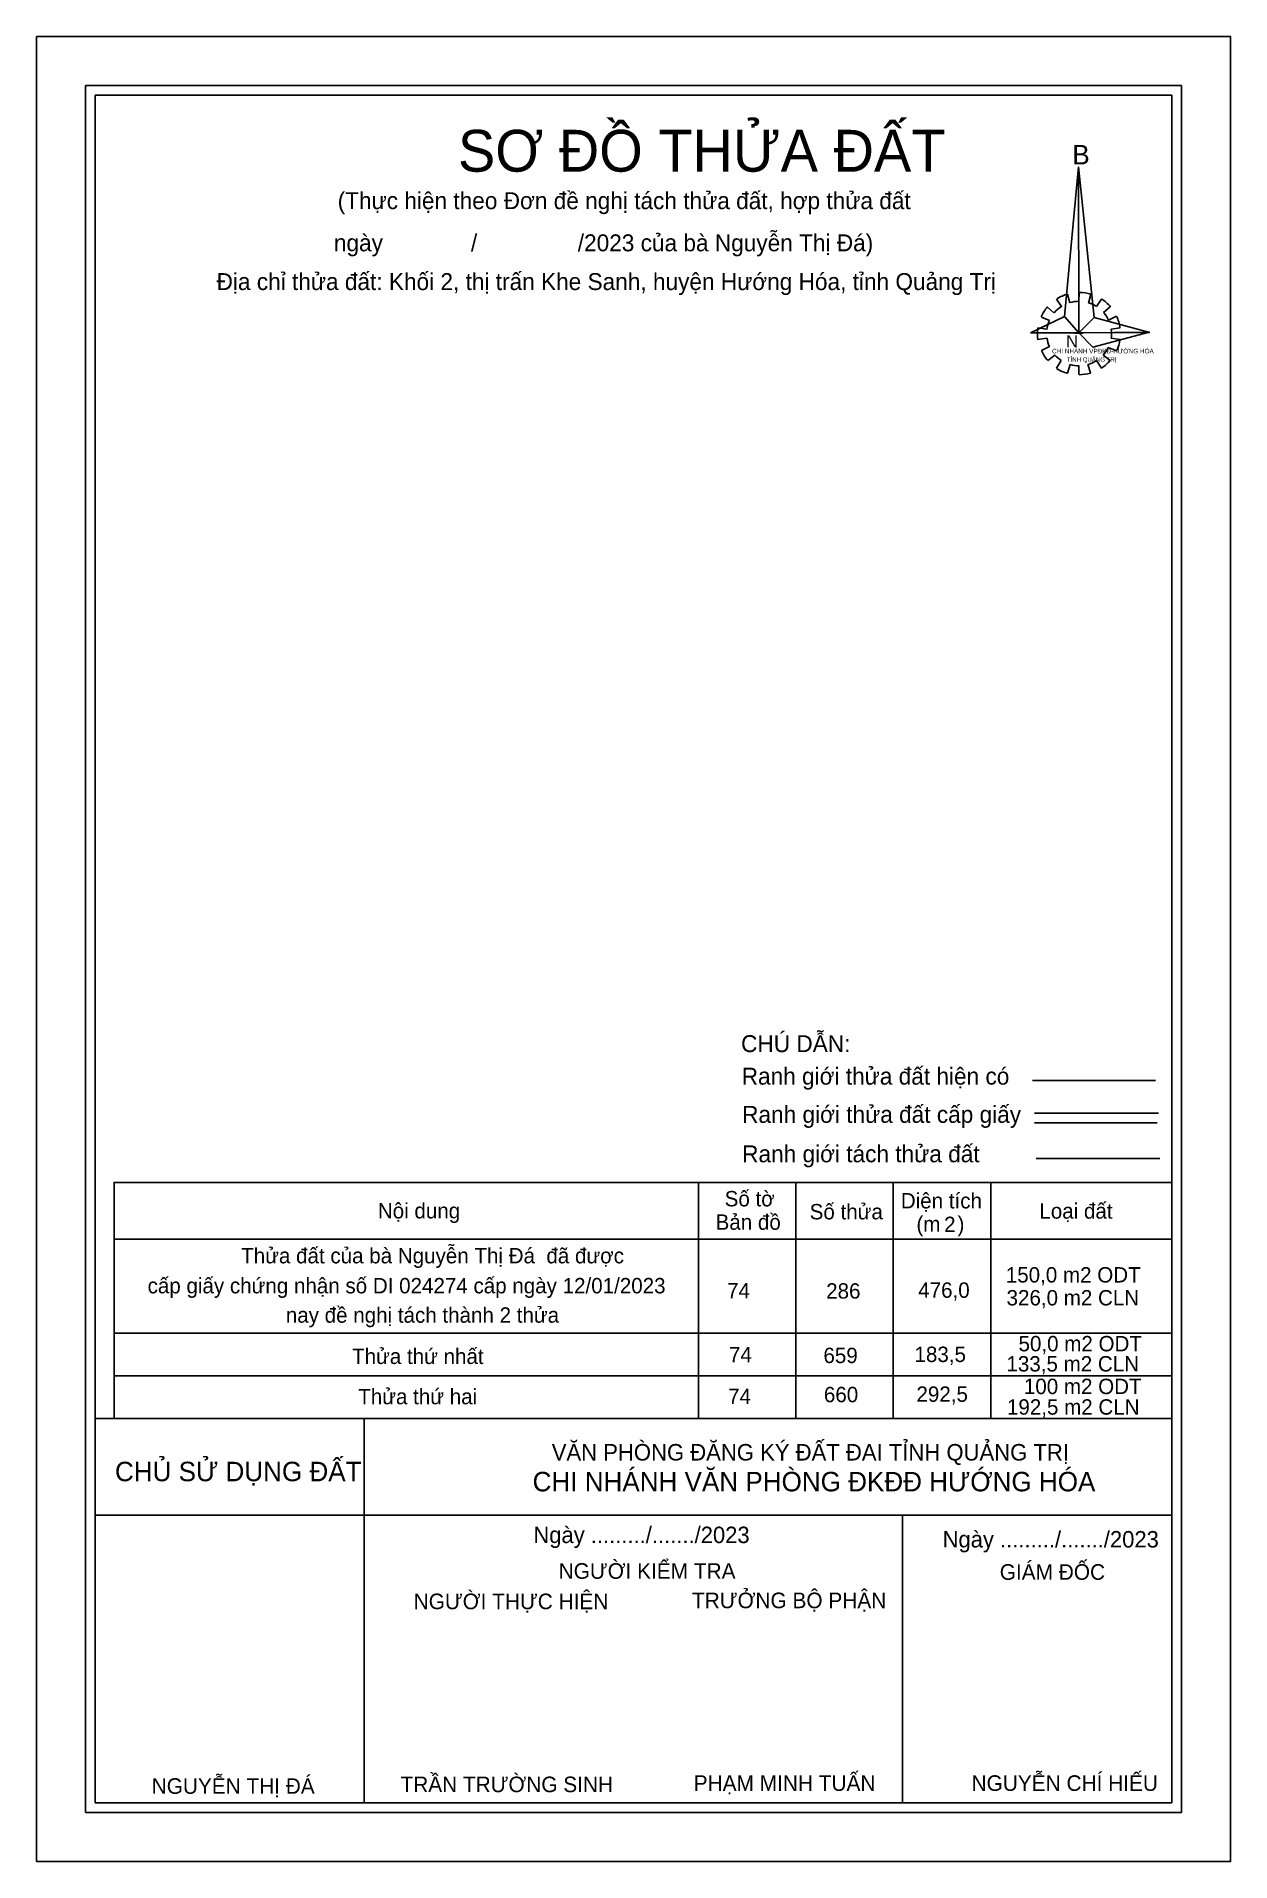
# Model space of a CAD drawing. Extents: x 546711 to 547451, y 1844242 to 1844717.
# Drawn here: x 546710.8 to 547021.4, y 1844241.8 to 1844716.5 of the extents above; entities that cross this region are included whole.
import ezdxf

# ---------------------------------------------------------------- set-up
doc = ezdxf.new("R2010")
doc.units = 0
for name, color, linetype in [('Level 1', 7, 'Continuous'), ('Level 2', 7, 'Continuous'), ('Level 51', 7, 'Continuous'), ('Level 62', 7, 'Continuous')]:
    doc.layers.add(name, color=color, linetype=linetype)

msp = doc.modelspace()

# ---------------------------------------------------------------- texts
at = {"layer": 'Level 1'}
for s, height, p in [('B', 5.07, (546980.26, 1844683.23)), ('N', 3.17, (546978.65, 1844635.65)), ('CHI NHÁNH VPĐKĐ-HƯỚNG HÓA', 1.1979, (546975, 1844634.08)), ('TỈNH QUẢNG TRỊ', 1.1446, (546978.84, 1844631.92))]:
    msp.add_text(s, height=height, dxfattribs=at).set_placement(p)
at = {"layer": 'Level 62'}
for s, height, p in [('SƠ ĐỒ THỬA ĐẤT', 10.8857, (546820.45, 1844681.35)), ('(Thực hiện theo Đơn đề nghị tách thửa đất, hợp thửa đất', 4.4, (546789.16, 1844671.61)), ('ngày              /                /2023 của bà Nguyễn Thị Đá)', 4.4, (546788.18, 1844660.64)), ('Địa chỉ thửa đất: Khối 2, thị trấn Khe Sanh, huyện Hướng Hóa, tỉnh Quảng Trị', 4.4, (546757.66, 1844650.56)), ('CHÚ DẪN:', 4.4, (546894.1, 1844452.35)), ('Ranh giới thửa đất hiện có', 4.4, (546894.26, 1844443.89)), ('Ranh giới thửa đất cấp giấy', 4.4, (546894.37, 1844433.95)), ('Ranh giới tách thửa đất', 4.4, (546894.38, 1844423.69)), ('Số tờ', 4, (546889.83, 1844412.22)), ('Diện tích', 4, (546935.65, 1844411.69)), ('Nội dung', 4, (546799.61, 1844409.09)), ('Bản đồ', 4, (546887.47, 1844406.14)), ('Số thửa', 4, (546911.94, 1844408.84)), ('(m   )', 4, (546939.71, 1844405.64)), ('Loại đất', 4, (546971.69, 1844409.03)), ('2', 4, (546946.92, 1844405.54)), ('Thửa đất của bà Nguyễn Thị Đá  đã được', 4, (546764.06, 1844397.4)), ('150,0 m2 ODT', 4, (546962.96, 1844392.42)), ('cấp giấy chứng nhận số DI 024274 cấp ngày 12/01/2023', 4, (546739.72, 1844389.6)), ('74', 4, (546890.47, 1844388.33)), ('286', 4, (546916.23, 1844388.23)), ('476,0', 4, (546940.18, 1844388.45)), ('nay đề nghị tách thành 2 thửa', 4, (546775.67, 1844381.96)), ('326,0 m2 CLN', 4, (546963.16, 1844386.46)), ('50,0 m2 ODT', 4, (546966.27, 1844374.52)), ('Thửa thứ nhất', 4, (546792.9, 1844371.22)), ('74', 4, (546890.96, 1844371.69)), ('659', 4, (546915.52, 1844371.46)), ('183,5', 4, (546939.21, 1844371.74)), ('133,5 m2 CLN', 4, (546963.13, 1844369.28)), ('100 m2 ODT', 4, (546967.66, 1844363.4)), ('Thửa thứ hai', 4, (546794.5, 1844360.75)), ('74', 4, (546890.74, 1844360.85)), ('660', 4, (546915.64, 1844361.28)), ('292,5', 4, (546939.72, 1844361.39)), ('192,5 m2 CLN', 4, (546963.26, 1844358.05)), ('VĂN PHÒNG ĐĂNG KÝ ĐẤT ĐAI TỈNH QUẢNG TRỊ', 4.2911, (546844.85, 1844346.12)), ('CHỦ SỬ DỤNG ĐẤT', 5.0676, (546731.23, 1844340.73)), ('CHI NHÁNH VĂN PHÒNG ĐKĐĐ HƯỚNG HÓA', 5.0676, (546839.87, 1844338.1)), ('Ngày ........./......./2023', 4.2758, (546840.07, 1844324.64)), ('Ngày ........./......./2023', 4.2758, (546946.52, 1844323.5)), ('NGƯỜI KIỂM TRA', 4.0537, (546846.64, 1844315.36)), ('GIÁM ĐỐC', 4.054, (546961.38, 1844315.1)), ('NGƯỜI THỰC HIỆN', 4.0537, (546808.93, 1844307.45)), ('TRƯỞNG BỘ PHẬN', 4.0537, (546881.33, 1844307.71)), ('NGUYỄN THỊ ĐÁ', 4.0468, (546740.79, 1844259.43)), ('TRẦN TRƯỜNG SINH', 4.0468, (546805.52, 1844259.86)), ('PHẠM MINH TUẤN', 4.0537, (546881.78, 1844260.19)), ('NGUYỄN CHÍ HIẾU', 4.0537, (546954.05, 1844260.19))]:
    msp.add_text(s, height=height, dxfattribs=at).set_placement(p)

# ---------------------------------------------------------------- linework, layer by layer
at = {"layer": 'Level 1'}
for p, q in [((546977.44, 1844646.32), (546976.19, 1844648.21)), ((546979.05, 1844649.52), (546979.6, 1844647.27)), ((546981.98, 1844647.63), (546982.05, 1844649.96)), ((546985.04, 1844649.52), (546984.49, 1844647.19)), ((546986.58, 1844646.32), (546987.83, 1844648.21)), ((546974.3, 1844642.68), (546972.21, 1844643.55)), ((546973.75, 1844646.18), (546975.49, 1844644.65)), ((546990.14, 1844646.18), (546988.39, 1844644.72)), ((546989.65, 1844642.75), (546991.74, 1844643.77)), ((546971.3, 1844640.72), (546973.61, 1844640.35)), ((546973.61, 1844638.02), (546971.3, 1844637.66)), ((546980.86, 1844639.33), (546983.09, 1844639.33)), ((546992.72, 1844640.72), (546990.35, 1844640.35)), ((546990.35, 1844638.02), (546992.72, 1844637.66)), ((546992.72, 1844638.53), (546992.72, 1844638.53)), ((546992.72, 1844638.53), (546992.72, 1844638.53)), ((546972.21, 1844634.82), (546974.3, 1844635.84)), ((546975.7, 1844633.65), (546973.88, 1844632.2)), ((546988.27, 1844633.64), (546990.15, 1844632.26)), ((546991.77, 1844634.76), (546989.59, 1844635.59)), ((546976.19, 1844630.23), (546977.37, 1844632.27)), ((546979.74, 1844631.18), (546979.05, 1844628.92)), ((546981.98, 1844628.56), (546981.98, 1844630.82)), ((546984.28, 1844631.18), (546984.97, 1844629)), ((546987.83, 1844630.23), (546986.58, 1844632.2))]:
    msp.add_line(p, q, dxfattribs=at)
for points in [[(546981.84, 1844682.57), (546981.98, 1844639.41), (546978.21, 1844643.7)], [(546981.84, 1844682.57), (546981.98, 1844639.41), (546985.95, 1844643.41)], [(546969.42, 1844639.41), (546978.21, 1844643.7), (546981.98, 1844639.41)], [(547000.39, 1844639.55), (546981.98, 1844639.41), (546985.95, 1844643.41)], [(547000.25, 1844639.62), (546985.6, 1844635.69), (546981.98, 1844639.41)]]:
    msp.add_lwpolyline(points, close=True, dxfattribs=at)
for centre, major_axis, start_param, end_param in [((546982.01, 1844639.25), (10.76, 0), 1.84956, 2.139009), ((546982.01, 1844639.25), (8.43, 0), 1.569856, 1.856111), ((546982.01, 1844639.25), (10.76, 0), 1.279242, 1.563322), ((546982.01, 1844639.25), (8.43, 0), 1.002709, 1.275562), ((546982.01, 1844639.25), (10.76, 0), 0.710562, 0.996872), ((546982.01, 1844639.25), (10.76, 0), 2.439582, 2.724002), ((546982.01, 1844639.25), (8.43, 0), 2.723685, 3.015158), ((546982.01, 1844639.25), (8.43, 0), 2.133735, 2.444963), ((546982.01, 1844639.25), (8.43, 0), 0.426784, 0.706465), ((546982.01, 1844639.25), (10.76, 0), 0.139051, 0.433933), ((546981.94, 1844639.1), (9.02, -5.86), 3.569886, 3.856919), ((546982.01, 1844639.25), (8.43, 0), 3.2823, 3.561051), ((546982.01, 1844639.25), (8.43, 0), 6.135584, 6.416185), ((546982.01, 1844639.25), (10.76, 0), 5.849798, 6.138396), ((546982.01, 1844639.25), (10.76, 0), 3.569886, 3.856919), ((546982.01, 1844639.25), (8.43, 0), 3.860776, 4.132583), ((546982.01, 1844639.25), (8.43, 0), 5.549695, 5.830716), ((546981.95, 1844639.19), (10.76, 0), 4.147091, 4.436593), ((546982.01, 1844639.25), (8.43, 0), 4.438547, 4.71314), ((546982.01, 1844639.25), (10.76, 0), 4.71301, 4.997611), ((546982.01, 1844639.25), (8.43, 0), 4.990871, 5.284602), ((546982.01, 1844639.25), (10.76, 0), 5.285614, 5.570855)]:
    msp.add_ellipse(centre, major_axis=major_axis, ratio=0.995001, start_param=start_param, end_param=end_param, dxfattribs=at)
at = {"layer": 'Level 2'}
msp.add_lwpolyline([(546710.82, 1844716.51), (547021.41, 1844716.51), (547021.41, 1844241.82), (546710.82, 1844241.82)], close=True, dxfattribs=at)
at = {"layer": 'Level 51'}
msp.add_lwpolyline([(546723.57, 1844703.76), (547008.66, 1844703.76), (547008.66, 1844254.57), (546723.57, 1844254.57)], close=True, dxfattribs=at)
msp.add_lwpolyline([(547006.13, 1844357.1), (547006.13, 1844257.11), (546726.1, 1844257.11), (546726.1, 1844701.23), (547006.13, 1844701.23), (547006.13, 1844357.1)], dxfattribs=at)
at = {"layer": 'Level 62'}
for p, q in [((546969.89, 1844444.98), (547001.92, 1844444.98)), ((546970.4, 1844436.5), (547002.66, 1844436.5)), ((546970.4, 1844433.94), (547002.37, 1844433.94)), ((546970.86, 1844424.67), (547003.05, 1844424.67)), ((546883.02, 1844418.47), (546908.36, 1844418.47)), ((546883.02, 1844403.68), (546883.02, 1844418.47)), ((546908.36, 1844418.47), (546933.7, 1844418.47)), ((546908.36, 1844403.68), (546908.36, 1844418.47)), ((546933.7, 1844418.47), (546959.04, 1844418.47)), ((546933.7, 1844403.68), (546933.7, 1844418.47)), ((546959.04, 1844418.47), (547006.11, 1844418.47)), ((546959.04, 1844403.68), (546959.04, 1844418.47)), ((546731.02, 1844403.68), (546883.02, 1844403.68)), ((546731.02, 1844379.23), (546731.02, 1844403.68)), ((546883.02, 1844403.68), (546908.36, 1844403.68)), ((546883.02, 1844379.23), (546883.02, 1844403.68)), ((546908.36, 1844403.68), (546933.7, 1844403.68)), ((546908.36, 1844379.23), (546908.36, 1844403.68)), ((546933.7, 1844403.68), (546959.04, 1844403.68)), ((546933.7, 1844379.23), (546933.7, 1844403.68)), ((546959.04, 1844403.68), (547006.11, 1844403.68)), ((546959.04, 1844379.23), (546959.04, 1844403.68)), ((546731.02, 1844379.23), (546883.02, 1844379.23)), ((546731.02, 1844368.16), (546731.02, 1844379.23)), ((546883.02, 1844379.23), (546908.36, 1844379.23)), ((546883.02, 1844368.16), (546883.02, 1844379.23)), ((546908.36, 1844379.23), (546933.7, 1844379.23)), ((546908.36, 1844368.16), (546908.36, 1844379.23)), ((546933.7, 1844379.23), (546959.04, 1844379.23)), ((546933.7, 1844368.16), (546933.7, 1844379.23)), ((546959.04, 1844379.23), (547006.11, 1844379.23)), ((546959.04, 1844368.16), (546959.04, 1844379.23)), ((546731.02, 1844368.16), (546883.02, 1844368.16)), ((546731.02, 1844357.08), (546731.02, 1844368.16)), ((546883.02, 1844368.16), (546908.36, 1844368.16)), ((546883.02, 1844357.08), (546883.02, 1844368.16)), ((546908.36, 1844368.16), (546933.7, 1844368.16)), ((546908.36, 1844357.08), (546908.36, 1844368.16)), ((546933.7, 1844368.16), (546959.04, 1844368.16)), ((546933.7, 1844357.08), (546933.7, 1844368.16)), ((546959.04, 1844368.16), (547006.11, 1844368.16)), ((546959.04, 1844357.08), (546959.04, 1844368.16)), ((546723.53, 1844254.57), (546723.53, 1844354.63)), ((546726.08, 1844357.08), (546731.02, 1844357.08)), ((546796.09, 1844357.08), (546883.02, 1844357.08)), ((546796.09, 1844331.94), (546796.09, 1844357.08)), ((546883.02, 1844357.08), (546933.7, 1844357.08)), ((546908.36, 1844357.08), (546933.7, 1844357.08)), ((546933.7, 1844357.08), (546959.04, 1844357.08)), ((546959.04, 1844357.08), (547006.11, 1844357.08)), ((546726.08, 1844331.94), (546796.09, 1844331.94)), ((546726.08, 1844331.94), (546726.08, 1844331.94)), ((546726.08, 1844257.13), (546726.08, 1844331.94)), ((546796.09, 1844331.94), (546936.1, 1844331.94)), ((546796.09, 1844257.13), (546796.09, 1844331.94)), ((546936.1, 1844331.94), (547006.11, 1844331.94)), ((546936.1, 1844331.94), (546936.1, 1844331.94)), ((546936.1, 1844257.13), (546936.1, 1844331.94))]:
    msp.add_line(p, q, dxfattribs=at)
msp.add_lwpolyline([(546723.57, 1844703.76), (547008.66, 1844703.76), (547008.66, 1844254.57), (546723.57, 1844254.57)], close=True, dxfattribs=at)
for points in [[(547006.13, 1844357.1), (547006.13, 1844257.11), (546726.1, 1844257.11), (546726.1, 1844701.23), (547006.13, 1844701.23), (547006.13, 1844357.1)], [(546731.02, 1844403.68), (546731.02, 1844418.47), (546883.02, 1844418.47)], [(546731.02, 1844357.08), (546744.76, 1844357.08), (546796.09, 1844357.08)]]:
    msp.add_lwpolyline(points, dxfattribs=at)

msp.set_redraw_order([(e.dxf.handle, doc.entitydb.next_handle()) for e in msp.query("TEXT MTEXT ATTDEF DIMENSION ARC_DIMENSION")])  # texts and dimensions are drawn at this point

doc.saveas('drawing.dxf')
